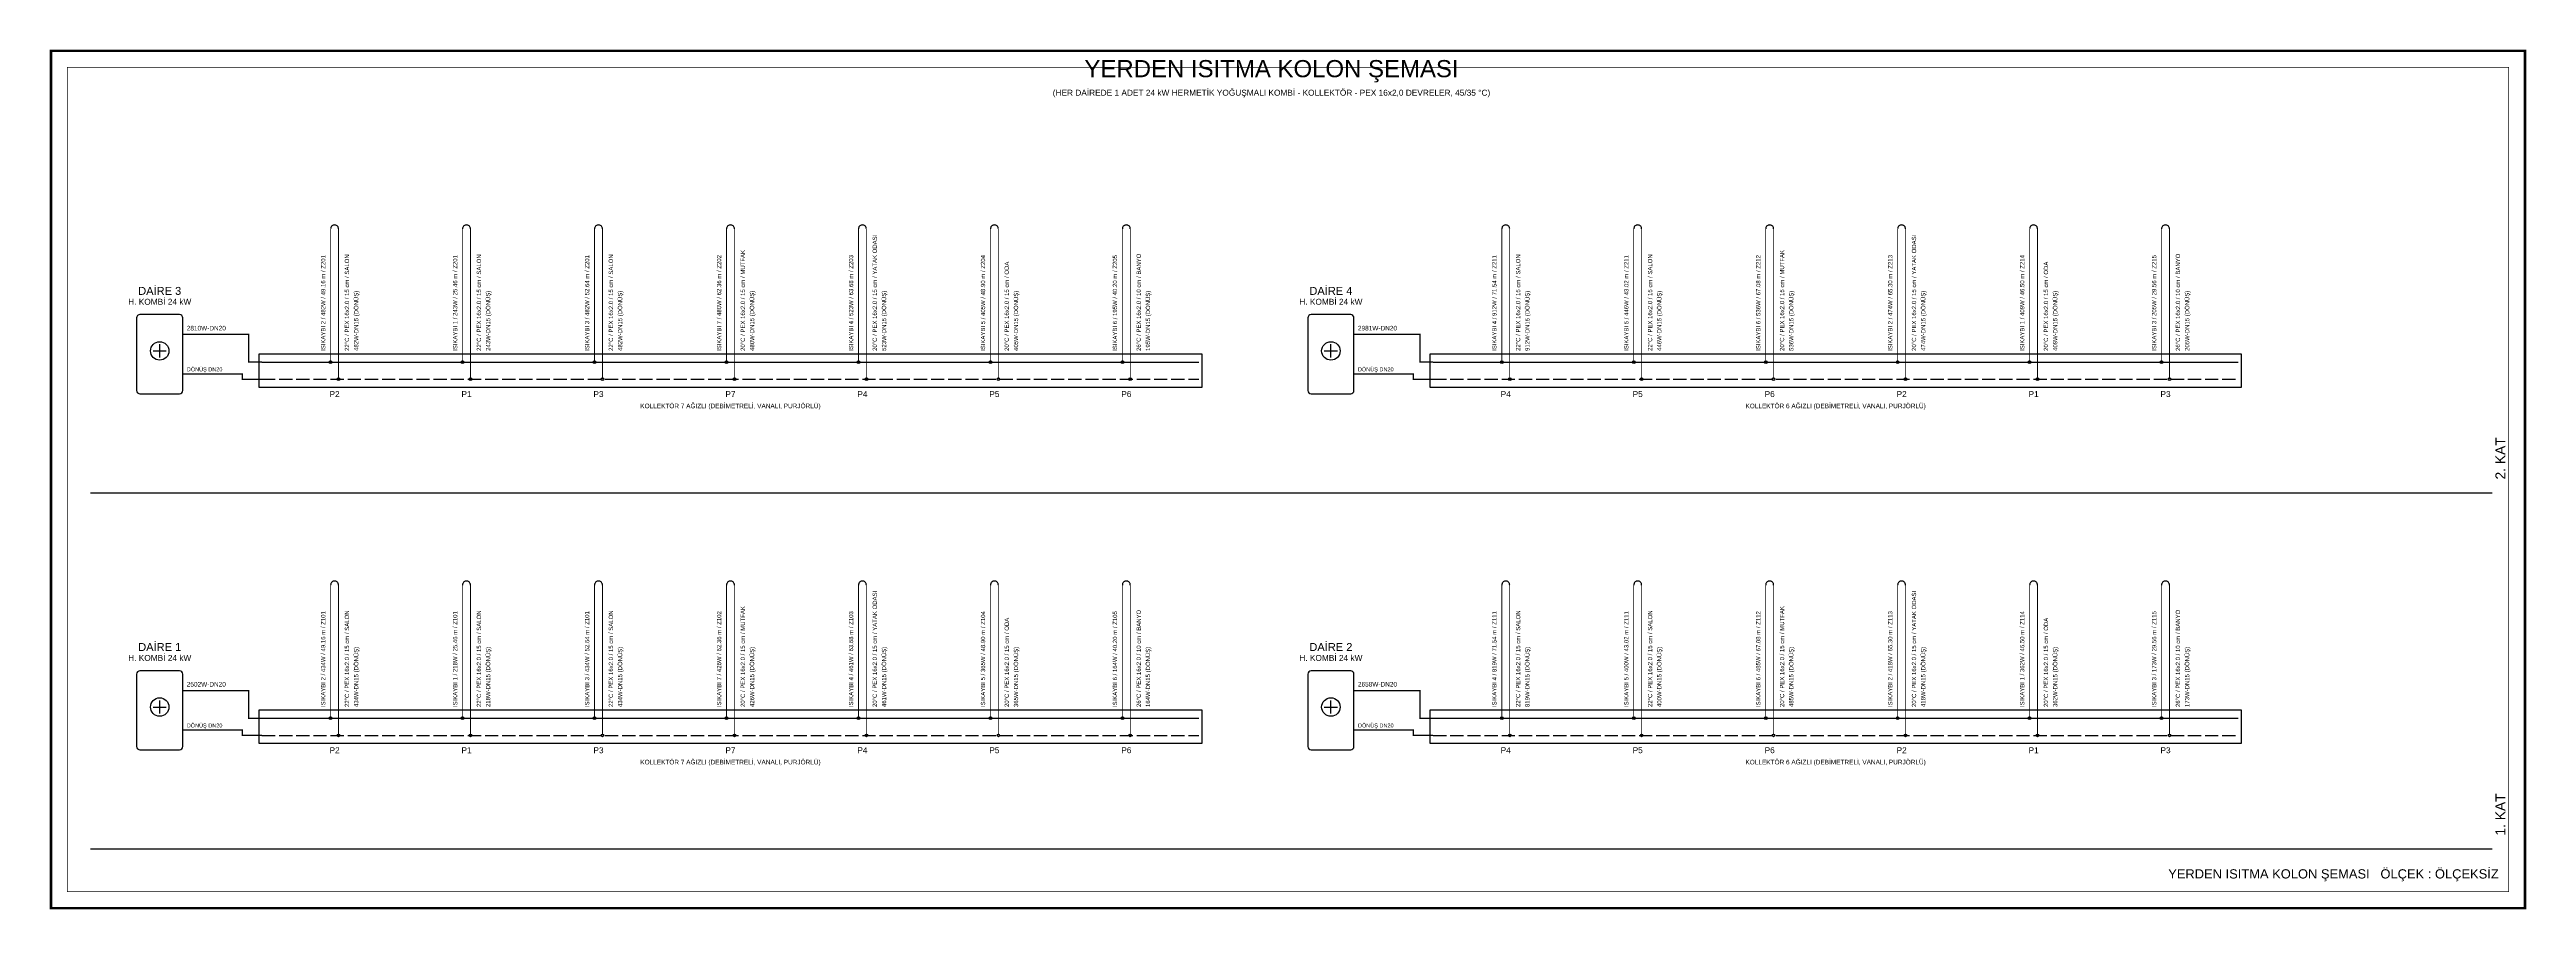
# Model space of a CAD drawing. Header units: centimetres. Extents: x -3952 to 22702, y 13298 to 16732.
# Drawn here: x 16998 to 20752, y 13298 to 14602 of the extents above; entities that cross this region are included whole.
import ezdxf
from ezdxf.enums import TextEntityAlignment as Align

# ---------------------------------------------------------------- set-up
doc = ezdxf.new("R2010")
doc.units = ezdxf.units.CM
doc.linetypes.add('ISITMA DONUS HATTI', pattern=[26, 20, -6])
for name, color, linetype in [('MTY-CIHAZ', 135, 'CONTINUOUS'), ('MTY-ISIKAYBIMAHAL', 2, 'CONTINUOUS'), ('MTY-ISITMA-DONUS-BORU', 30, 'ISITMA DONUS HATTI'), ('MTY-ISITMA-GIDIS-BORU', 10, 'CONTINUOUS'), ('MTY-KAT-ADI', 1, 'CONTINUOUS'), ('MTY-KOLLETOR', 7, 'CONTINUOUS'), ('MTY-PAFTA', 7, 'CONTINUOUS'), ('MTY-PEX-BORU', 1, 'CONTINUOUS'), ('MTY-SEMA', 8, 'CONTINUOUS'), ('MTY-YAZI', 7, 'CONTINUOUS'), ('STM-ISITMA-CAP', 41, 'CONTINUOUS')]:
    doc.layers.add(name, color=color, linetype=linetype)
doc.layers.add('ROTAS-PAFTA-SINIRI', color=8, linetype='Continuous', plot=False)
doc.styles.add('ROTAS', font='arial.ttf')

# ---------------------------------------------------------------- blocks, each defined once
blk = doc.blocks.new('ROTAS_PAFTA')
blk.add_lwpolyline([(0, 0), (1, 0), (1, 1), (0, 1)], close=True)

msp = doc.modelspace()

# ---------------------------------------------------------------- linework, layer by layer
at = {"layer": 'MTY-CIHAZ'}
for p, q in [((17165, 14135), (17165, 14155)), ((18940, 14135), (18940, 14155)), ((17155, 14145), (17175, 14145)), ((18930, 14145), (18950, 14145)), ((17155, 13605), (17175, 13605)), ((17165, 13595), (17165, 13615)), ((18930, 13605), (18950, 13605)), ((18940, 13595), (18940, 13615))]:
    msp.add_line(p, q, dxfattribs=at)
for points in [[(17195, 14080), (17196.9, 14080.4), (17198.5, 14081.5), (17199.6, 14083.1), (17200, 14085), (17200, 14195), (17199.6, 14196.9), (17198.5, 14198.5), (17196.9, 14199.6), (17195, 14200), (17135, 14200), (17133.1, 14199.6), (17131.5, 14198.5), (17130.4, 14196.9), (17130, 14195), (17130, 14085), (17130.4, 14083.1), (17131.5, 14081.5), (17133.1, 14080.4), (17135, 14080)], [(18970, 14080), (18971.9, 14080.4), (18973.5, 14081.5), (18974.6, 14083.1), (18975, 14085), (18975, 14195), (18974.6, 14196.9), (18973.5, 14198.5), (18971.9, 14199.6), (18970, 14200), (18910, 14200), (18908.1, 14199.6), (18906.5, 14198.5), (18905.4, 14196.9), (18905, 14195), (18905, 14085), (18905.4, 14083.1), (18906.5, 14081.5), (18908.1, 14080.4), (18910, 14080)], [(17195, 13540), (17196.9, 13540.4), (17198.5, 13541.5), (17199.6, 13543.1), (17200, 13545), (17200, 13655), (17199.6, 13656.9), (17198.5, 13658.5), (17196.9, 13659.6), (17195, 13660), (17135, 13660), (17133.1, 13659.6), (17131.5, 13658.5), (17130.4, 13656.9), (17130, 13655), (17130, 13545), (17130.4, 13543.1), (17131.5, 13541.5), (17133.1, 13540.4), (17135, 13540)], [(18970, 13540), (18971.9, 13540.4), (18973.5, 13541.5), (18974.6, 13543.1), (18975, 13545), (18975, 13655), (18974.6, 13656.9), (18973.5, 13658.5), (18971.9, 13659.6), (18970, 13660), (18910, 13660), (18908.1, 13659.6), (18906.5, 13658.5), (18905.4, 13656.9), (18905, 13655), (18905, 13545), (18905.4, 13543.1), (18906.5, 13541.5), (18908.1, 13540.4), (18910, 13540)]]:
    msp.add_lwpolyline(points, close=True, dxfattribs=at)
for centre in [(17165, 14145), (18940, 14145), (17165, 13605), (18940, 13605)]:
    msp.add_circle(centre, 14, dxfattribs=at)
at = {"layer": 'MTY-ISITMA-DONUS-BORU'}
for p, q in [((17320, 14102), (18740, 14102)), ((19095, 14102), (20315, 14102)), ((17320, 13562), (18740, 13562)), ((19095, 13562), (20315, 13562))]:
    msp.add_line(p, q, dxfattribs=at)
at = {"layer": 'MTY-ISITMA-DONUS-BORU', "const_width": 2}
for points in [[(17200, 14110), (17290, 14110), (17290, 14102), (17320, 14102)], [(18975, 14110), (19065, 14110), (19065, 14102), (19095, 14102)], [(17200, 13570), (17290, 13570), (17290, 13562), (17320, 13562)], [(18975, 13570), (19065, 13570), (19065, 13562), (19095, 13562)]]:
    msp.add_lwpolyline(points, dxfattribs=at)
at = {"layer": 'MTY-ISITMA-GIDIS-BORU'}
for p, q in [((17320, 14128), (18740, 14128)), ((19095, 14128), (20315, 14128)), ((17320, 13588), (18740, 13588)), ((19095, 13588), (20315, 13588))]:
    msp.add_line(p, q, dxfattribs=at)
at = {"layer": 'MTY-ISITMA-GIDIS-BORU', "const_width": 2}
for points in [[(17200, 14170), (17300, 14170), (17300, 14128), (17320, 14128)], [(18975, 14170), (19075, 14170), (19075, 14128), (19095, 14128)], [(17200, 13630), (17300, 13630), (17300, 13588), (17320, 13588)], [(18975, 13630), (19075, 13630), (19075, 13588), (19095, 13588)]]:
    msp.add_lwpolyline(points, dxfattribs=at)
at = {"layer": 'MTY-KOLLETOR'}
for points in [[(17315, 14090), (18745, 14090), (18745, 14140), (17315, 14140)], [(19090, 14090), (20320, 14090), (20320, 14140), (19090, 14140)], [(17315, 13550), (18745, 13550), (18745, 13600), (17315, 13600)], [(19090, 13550), (20320, 13550), (20320, 13600), (19090, 13600)]]:
    msp.add_lwpolyline(points, close=True, dxfattribs=at)
for centre in [(17424, 14128), (17624, 14128), (17824, 14128), (18024, 14128), (18224, 14128), (18424, 14128), (18624, 14128), (19199, 14128), (19399, 14128), (19599, 14128), (19799, 14128), (19999, 14128), (20199, 14128), (17436, 14102), (17636, 14102), (17836, 14102), (18036, 14102), (18236, 14102), (18436, 14102), (18636, 14102), (19211, 14102), (19411, 14102), (19611, 14102), (19811, 14102), (20011, 14102), (20211, 14102), (17424, 13588), (17624, 13588), (17824, 13588), (18024, 13588), (18224, 13588), (18424, 13588), (18624, 13588), (19199, 13588), (19399, 13588), (19599, 13588), (19799, 13588), (19999, 13588), (20199, 13588), (17436, 13562), (17636, 13562), (17836, 13562), (18036, 13562), (18236, 13562), (18436, 13562), (18636, 13562), (19211, 13562), (19411, 13562), (19611, 13562), (19811, 13562), (20011, 13562), (20211, 13562)]:
    msp.add_circle(centre, 2, dxfattribs=at)
at = {"layer": 'MTY-PAFTA'}
for points, const_width in [([(17000, 13300), (20750, 13300), (20750, 14600), (17000, 14600)], 4), ([(17025, 13325), (20725, 13325), (20725, 14575), (17025, 14575)], 1)]:
    msp.add_lwpolyline(points, close=True, dxfattribs=dict(at, const_width=const_width))
at = {"layer": 'MTY-PEX-BORU', "const_width": 1.2}
for points in [[(17424, 14128), (17424, 14330)], [(17436, 14102), (17436, 14330)], [(17624, 14128), (17624, 14330)], [(17636, 14102), (17636, 14330)], [(17824, 14128), (17824, 14330)], [(17836, 14102), (17836, 14330)], [(18024, 14128), (18024, 14330)], [(18036, 14102), (18036, 14330)], [(18224, 14128), (18224, 14330)], [(18236, 14102), (18236, 14330)], [(18424, 14128), (18424, 14330)], [(18436, 14102), (18436, 14330)], [(18624, 14128), (18624, 14330)], [(18636, 14102), (18636, 14330)], [(19199, 14128), (19199, 14330)], [(19211, 14102), (19211, 14330)], [(19399, 14128), (19399, 14330)], [(19411, 14102), (19411, 14330)], [(19599, 14128), (19599, 14330)], [(19611, 14102), (19611, 14330)], [(19799, 14128), (19799, 14330)], [(19811, 14102), (19811, 14330)], [(19999, 14128), (19999, 14330)], [(20011, 14102), (20011, 14330)], [(20199, 14128), (20199, 14330)], [(20211, 14102), (20211, 14330)], [(17424, 13588), (17424, 13790)], [(17436, 13562), (17436, 13790)], [(17624, 13588), (17624, 13790)], [(17636, 13562), (17636, 13790)], [(17824, 13588), (17824, 13790)], [(17836, 13562), (17836, 13790)], [(18024, 13588), (18024, 13790)], [(18036, 13562), (18036, 13790)], [(18224, 13588), (18224, 13790)], [(18236, 13562), (18236, 13790)], [(18424, 13588), (18424, 13790)], [(18436, 13562), (18436, 13790)], [(18624, 13588), (18624, 13790)], [(18636, 13562), (18636, 13790)], [(19199, 13588), (19199, 13790)], [(19211, 13562), (19211, 13790)], [(19399, 13588), (19399, 13790)], [(19411, 13562), (19411, 13790)], [(19599, 13588), (19599, 13790)], [(19611, 13562), (19611, 13790)], [(19799, 13588), (19799, 13790)], [(19811, 13562), (19811, 13790)], [(19999, 13588), (19999, 13790)], [(20011, 13562), (20011, 13790)], [(20199, 13588), (20199, 13790)], [(20211, 13562), (20211, 13790)]]:
    msp.add_lwpolyline(points, dxfattribs=at)
at = {"layer": 'MTY-PEX-BORU'}
for points in [[(17436, 14330), (17435.9, 14331), (17435.6, 14332.1), (17435.2, 14333), (17434.6, 14333.9), (17433.9, 14334.6), (17433, 14335.2), (17432.1, 14335.6), (17431, 14335.9), (17430, 14336), (17429, 14335.9), (17427.9, 14335.6), (17427, 14335.2), (17426.1, 14334.6), (17425.4, 14333.9), (17424.8, 14333), (17424.4, 14332.1), (17424.1, 14331), (17424, 14330)], [(17636, 14330), (17635.9, 14331), (17635.6, 14332.1), (17635.2, 14333), (17634.6, 14333.9), (17633.9, 14334.6), (17633, 14335.2), (17632.1, 14335.6), (17631, 14335.9), (17630, 14336), (17629, 14335.9), (17627.9, 14335.6), (17627, 14335.2), (17626.1, 14334.6), (17625.4, 14333.9), (17624.8, 14333), (17624.4, 14332.1), (17624.1, 14331), (17624, 14330)], [(17836, 14330), (17835.9, 14331), (17835.6, 14332.1), (17835.2, 14333), (17834.6, 14333.9), (17833.9, 14334.6), (17833, 14335.2), (17832.1, 14335.6), (17831, 14335.9), (17830, 14336), (17829, 14335.9), (17827.9, 14335.6), (17827, 14335.2), (17826.1, 14334.6), (17825.4, 14333.9), (17824.8, 14333), (17824.4, 14332.1), (17824.1, 14331), (17824, 14330)], [(18036, 14330), (18035.9, 14331), (18035.6, 14332.1), (18035.2, 14333), (18034.6, 14333.9), (18033.9, 14334.6), (18033, 14335.2), (18032.1, 14335.6), (18031, 14335.9), (18030, 14336), (18029, 14335.9), (18027.9, 14335.6), (18027, 14335.2), (18026.1, 14334.6), (18025.4, 14333.9), (18024.8, 14333), (18024.4, 14332.1), (18024.1, 14331), (18024, 14330)], [(18236, 14330), (18235.9, 14331), (18235.6, 14332.1), (18235.2, 14333), (18234.6, 14333.9), (18233.9, 14334.6), (18233, 14335.2), (18232.1, 14335.6), (18231, 14335.9), (18230, 14336), (18229, 14335.9), (18227.9, 14335.6), (18227, 14335.2), (18226.1, 14334.6), (18225.4, 14333.9), (18224.8, 14333), (18224.4, 14332.1), (18224.1, 14331), (18224, 14330)], [(18436, 14330), (18435.9, 14331), (18435.6, 14332.1), (18435.2, 14333), (18434.6, 14333.9), (18433.9, 14334.6), (18433, 14335.2), (18432.1, 14335.6), (18431, 14335.9), (18430, 14336), (18429, 14335.9), (18427.9, 14335.6), (18427, 14335.2), (18426.1, 14334.6), (18425.4, 14333.9), (18424.8, 14333), (18424.4, 14332.1), (18424.1, 14331), (18424, 14330)], [(18636, 14330), (18635.9, 14331), (18635.6, 14332.1), (18635.2, 14333), (18634.6, 14333.9), (18633.9, 14334.6), (18633, 14335.2), (18632.1, 14335.6), (18631, 14335.9), (18630, 14336), (18629, 14335.9), (18627.9, 14335.6), (18627, 14335.2), (18626.1, 14334.6), (18625.4, 14333.9), (18624.8, 14333), (18624.4, 14332.1), (18624.1, 14331), (18624, 14330)], [(19211, 14330), (19210.9, 14331), (19210.6, 14332.1), (19210.2, 14333), (19209.6, 14333.9), (19208.9, 14334.6), (19208, 14335.2), (19207.1, 14335.6), (19206, 14335.9), (19205, 14336), (19204, 14335.9), (19202.9, 14335.6), (19202, 14335.2), (19201.1, 14334.6), (19200.4, 14333.9), (19199.8, 14333), (19199.4, 14332.1), (19199.1, 14331), (19199, 14330)], [(19411, 14330), (19410.9, 14331), (19410.6, 14332.1), (19410.2, 14333), (19409.6, 14333.9), (19408.9, 14334.6), (19408, 14335.2), (19407.1, 14335.6), (19406, 14335.9), (19405, 14336), (19404, 14335.9), (19402.9, 14335.6), (19402, 14335.2), (19401.1, 14334.6), (19400.4, 14333.9), (19399.8, 14333), (19399.4, 14332.1), (19399.1, 14331), (19399, 14330)], [(19611, 14330), (19610.9, 14331), (19610.6, 14332.1), (19610.2, 14333), (19609.6, 14333.9), (19608.9, 14334.6), (19608, 14335.2), (19607.1, 14335.6), (19606, 14335.9), (19605, 14336), (19604, 14335.9), (19602.9, 14335.6), (19602, 14335.2), (19601.1, 14334.6), (19600.4, 14333.9), (19599.8, 14333), (19599.4, 14332.1), (19599.1, 14331), (19599, 14330)], [(19811, 14330), (19810.9, 14331), (19810.6, 14332.1), (19810.2, 14333), (19809.6, 14333.9), (19808.9, 14334.6), (19808, 14335.2), (19807.1, 14335.6), (19806, 14335.9), (19805, 14336), (19804, 14335.9), (19802.9, 14335.6), (19802, 14335.2), (19801.1, 14334.6), (19800.4, 14333.9), (19799.8, 14333), (19799.4, 14332.1), (19799.1, 14331), (19799, 14330)], [(20011, 14330), (20010.9, 14331), (20010.6, 14332.1), (20010.2, 14333), (20009.6, 14333.9), (20008.9, 14334.6), (20008, 14335.2), (20007.1, 14335.6), (20006, 14335.9), (20005, 14336), (20004, 14335.9), (20002.9, 14335.6), (20002, 14335.2), (20001.1, 14334.6), (20000.4, 14333.9), (19999.8, 14333), (19999.4, 14332.1), (19999.1, 14331), (19999, 14330)], [(20211, 14330), (20210.9, 14331), (20210.6, 14332.1), (20210.2, 14333), (20209.6, 14333.9), (20208.9, 14334.6), (20208, 14335.2), (20207.1, 14335.6), (20206, 14335.9), (20205, 14336), (20204, 14335.9), (20202.9, 14335.6), (20202, 14335.2), (20201.1, 14334.6), (20200.4, 14333.9), (20199.8, 14333), (20199.4, 14332.1), (20199.1, 14331), (20199, 14330)], [(17436, 13790), (17435.9, 13791), (17435.6, 13792.1), (17435.2, 13793), (17434.6, 13793.9), (17433.9, 13794.6), (17433, 13795.2), (17432.1, 13795.6), (17431, 13795.9), (17430, 13796), (17429, 13795.9), (17427.9, 13795.6), (17427, 13795.2), (17426.1, 13794.6), (17425.4, 13793.9), (17424.8, 13793), (17424.4, 13792.1), (17424.1, 13791), (17424, 13790)], [(17636, 13790), (17635.9, 13791), (17635.6, 13792.1), (17635.2, 13793), (17634.6, 13793.9), (17633.9, 13794.6), (17633, 13795.2), (17632.1, 13795.6), (17631, 13795.9), (17630, 13796), (17629, 13795.9), (17627.9, 13795.6), (17627, 13795.2), (17626.1, 13794.6), (17625.4, 13793.9), (17624.8, 13793), (17624.4, 13792.1), (17624.1, 13791), (17624, 13790)], [(17836, 13790), (17835.9, 13791), (17835.6, 13792.1), (17835.2, 13793), (17834.6, 13793.9), (17833.9, 13794.6), (17833, 13795.2), (17832.1, 13795.6), (17831, 13795.9), (17830, 13796), (17829, 13795.9), (17827.9, 13795.6), (17827, 13795.2), (17826.1, 13794.6), (17825.4, 13793.9), (17824.8, 13793), (17824.4, 13792.1), (17824.1, 13791), (17824, 13790)], [(18036, 13790), (18035.9, 13791), (18035.6, 13792.1), (18035.2, 13793), (18034.6, 13793.9), (18033.9, 13794.6), (18033, 13795.2), (18032.1, 13795.6), (18031, 13795.9), (18030, 13796), (18029, 13795.9), (18027.9, 13795.6), (18027, 13795.2), (18026.1, 13794.6), (18025.4, 13793.9), (18024.8, 13793), (18024.4, 13792.1), (18024.1, 13791), (18024, 13790)], [(18236, 13790), (18235.9, 13791), (18235.6, 13792.1), (18235.2, 13793), (18234.6, 13793.9), (18233.9, 13794.6), (18233, 13795.2), (18232.1, 13795.6), (18231, 13795.9), (18230, 13796), (18229, 13795.9), (18227.9, 13795.6), (18227, 13795.2), (18226.1, 13794.6), (18225.4, 13793.9), (18224.8, 13793), (18224.4, 13792.1), (18224.1, 13791), (18224, 13790)], [(18436, 13790), (18435.9, 13791), (18435.6, 13792.1), (18435.2, 13793), (18434.6, 13793.9), (18433.9, 13794.6), (18433, 13795.2), (18432.1, 13795.6), (18431, 13795.9), (18430, 13796), (18429, 13795.9), (18427.9, 13795.6), (18427, 13795.2), (18426.1, 13794.6), (18425.4, 13793.9), (18424.8, 13793), (18424.4, 13792.1), (18424.1, 13791), (18424, 13790)], [(18636, 13790), (18635.9, 13791), (18635.6, 13792.1), (18635.2, 13793), (18634.6, 13793.9), (18633.9, 13794.6), (18633, 13795.2), (18632.1, 13795.6), (18631, 13795.9), (18630, 13796), (18629, 13795.9), (18627.9, 13795.6), (18627, 13795.2), (18626.1, 13794.6), (18625.4, 13793.9), (18624.8, 13793), (18624.4, 13792.1), (18624.1, 13791), (18624, 13790)], [(19211, 13790), (19210.9, 13791), (19210.6, 13792.1), (19210.2, 13793), (19209.6, 13793.9), (19208.9, 13794.6), (19208, 13795.2), (19207.1, 13795.6), (19206, 13795.9), (19205, 13796), (19204, 13795.9), (19202.9, 13795.6), (19202, 13795.2), (19201.1, 13794.6), (19200.4, 13793.9), (19199.8, 13793), (19199.4, 13792.1), (19199.1, 13791), (19199, 13790)], [(19411, 13790), (19410.9, 13791), (19410.6, 13792.1), (19410.2, 13793), (19409.6, 13793.9), (19408.9, 13794.6), (19408, 13795.2), (19407.1, 13795.6), (19406, 13795.9), (19405, 13796), (19404, 13795.9), (19402.9, 13795.6), (19402, 13795.2), (19401.1, 13794.6), (19400.4, 13793.9), (19399.8, 13793), (19399.4, 13792.1), (19399.1, 13791), (19399, 13790)], [(19611, 13790), (19610.9, 13791), (19610.6, 13792.1), (19610.2, 13793), (19609.6, 13793.9), (19608.9, 13794.6), (19608, 13795.2), (19607.1, 13795.6), (19606, 13795.9), (19605, 13796), (19604, 13795.9), (19602.9, 13795.6), (19602, 13795.2), (19601.1, 13794.6), (19600.4, 13793.9), (19599.8, 13793), (19599.4, 13792.1), (19599.1, 13791), (19599, 13790)], [(19811, 13790), (19810.9, 13791), (19810.6, 13792.1), (19810.2, 13793), (19809.6, 13793.9), (19808.9, 13794.6), (19808, 13795.2), (19807.1, 13795.6), (19806, 13795.9), (19805, 13796), (19804, 13795.9), (19802.9, 13795.6), (19802, 13795.2), (19801.1, 13794.6), (19800.4, 13793.9), (19799.8, 13793), (19799.4, 13792.1), (19799.1, 13791), (19799, 13790)], [(20011, 13790), (20010.9, 13791), (20010.6, 13792.1), (20010.2, 13793), (20009.6, 13793.9), (20008.9, 13794.6), (20008, 13795.2), (20007.1, 13795.6), (20006, 13795.9), (20005, 13796), (20004, 13795.9), (20002.9, 13795.6), (20002, 13795.2), (20001.1, 13794.6), (20000.4, 13793.9), (19999.8, 13793), (19999.4, 13792.1), (19999.1, 13791), (19999, 13790)], [(20211, 13790), (20210.9, 13791), (20210.6, 13792.1), (20210.2, 13793), (20209.6, 13793.9), (20208.9, 13794.6), (20208, 13795.2), (20207.1, 13795.6), (20206, 13795.9), (20205, 13796), (20204, 13795.9), (20202.9, 13795.6), (20202, 13795.2), (20201.1, 13794.6), (20200.4, 13793.9), (20199.8, 13793), (20199.4, 13792.1), (20199.1, 13791), (20199, 13790)]]:
    msp.add_lwpolyline(points, dxfattribs=at)
at = {"layer": 'MTY-SEMA'}
for p, q in [((17060, 13930), (20700, 13930)), ((17060, 13390), (20700, 13390))]:
    msp.add_line(p, q, dxfattribs=at)

# ---------------------------------------------------------------- block references
at = {"layer": 'ROTAS-PAFTA-SINIRI', "xscale": 3750, "yscale": 1300}
msp.add_blockref('ROTAS_PAFTA', (17000, 13300), dxfattribs=at)

# ---------------------------------------------------------------- texts
at = {"layer": 'MTY-CIHAZ', "style": 'ROTAS'}
for p in [(17165, 14215), (18940, 14215), (17165, 13675), (18940, 13675)]:
    msp.add_text('H. KOMBİ 24 kW', height=9, dxfattribs=at).set_placement(p, align=Align.CENTER)
at = {"layer": 'MTY-ISIKAYBIMAHAL', "style": 'ROTAS'}
for s, p in [('ISIKAYBI 2 / 482W / 49.16 m / Z201', (17416, 14145)), ('ISIKAYBI 1 / 243W / 25.46 m / Z201', (17616, 14145)), ('ISIKAYBI 3 / 482W / 52.64 m / Z201', (17816, 14145)), ('ISIKAYBI 7 / 480W / 62.36 m / Z202', (18016, 14145)), ('ISIKAYBI 4 / 523W / 63.68 m / Z203', (18216, 14145)), ('ISIKAYBI 5 / 405W / 48.90 m / Z204', (18416, 14145)), ('ISIKAYBI 6 / 195W / 40.20 m / Z205', (18616, 14145)), ('ISIKAYBI 4 / 912W / 71.54 m / Z211', (19191, 14145)), ('ISIKAYBI 5 / 446W / 43.02 m / Z211', (19391, 14145)), ('ISIKAYBI 6 / 536W / 67.08 m / Z212', (19591, 14145)), ('ISIKAYBI 2 / 474W / 65.30 m / Z213', (19791, 14145)), ('ISIKAYBI 1 / 409W / 46.50 m / Z214', (19991, 14145)), ('ISIKAYBI 3 / 205W / 29.56 m / Z215', (20191, 14145)), ('ISIKAYBI 2 / 434W / 49.16 m / Z101', (17416, 13605)), ('ISIKAYBI 1 / 218W / 25.46 m / Z101', (17616, 13605)), ('ISIKAYBI 3 / 434W / 52.64 m / Z101', (17816, 13605)), ('ISIKAYBI 7 / 426W / 62.36 m / Z102', (18016, 13605)), ('ISIKAYBI 4 / 461W / 63.68 m / Z103', (18216, 13605)), ('ISIKAYBI 5 / 365W / 48.90 m / Z104', (18416, 13605)), ('ISIKAYBI 6 / 164W / 40.20 m / Z105', (18616, 13605)), ('ISIKAYBI 4 / 819W / 71.54 m / Z111', (19191, 13605)), ('ISIKAYBI 5 / 400W / 43.02 m / Z111', (19391, 13605)), ('ISIKAYBI 6 / 485W / 67.08 m / Z112', (19591, 13605)), ('ISIKAYBI 2 / 418W / 65.30 m / Z113', (19791, 13605)), ('ISIKAYBI 1 / 362W / 46.50 m / Z114', (19991, 13605)), ('ISIKAYBI 3 / 173W / 29.56 m / Z115', (20191, 13605))]:
    msp.add_text(s, height=6.5, rotation=90, dxfattribs=at).set_placement(p)
at = {"layer": 'MTY-KAT-ADI', "style": 'ROTAS'}
for s, p in [('2. KAT', (20720, 13950)), ('1. KAT', (20720, 13410))]:
    msp.add_text(s, height=15, rotation=90, dxfattribs=at).set_placement(p)
at = {"layer": 'MTY-KOLLETOR', "style": 'ROTAS'}
for s, height, p in [('P2', 9, (17430, 14075)), ('P1', 9, (17630, 14075)), ('P3', 9, (17830, 14075)), ('P7', 9, (18030, 14075)), ('P4', 9, (18230, 14075)), ('P5', 9, (18430, 14075)), ('P6', 9, (18630, 14075)), ('P4', 9, (19205, 14075)), ('P5', 9, (19405, 14075)), ('P6', 9, (19605, 14075)), ('P2', 9, (19805, 14075)), ('P1', 9, (20005, 14075)), ('P3', 9, (20205, 14075)), ('KOLLEKTÖR 7 AĞIZLI (DEBİMETRELİ, VANALI, PURJÖRLÜ)', 7, (18030, 14058)), ('KOLLEKTÖR 6 AĞIZLI (DEBİMETRELİ, VANALI, PURJÖRLÜ)', 7, (19705, 14058)), ('P2', 9, (17430, 13535)), ('P1', 9, (17630, 13535)), ('P3', 9, (17830, 13535)), ('KOLLEKTÖR 7 AĞIZLI (DEBİMETRELİ, VANALI, PURJÖRLÜ)', 7, (18030, 13518)), ('P7', 9, (18030, 13535)), ('P4', 9, (18230, 13535)), ('P5', 9, (18430, 13535)), ('P6', 9, (18630, 13535)), ('P4', 9, (19205, 13535)), ('P5', 9, (19405, 13535)), ('KOLLEKTÖR 6 AĞIZLI (DEBİMETRELİ, VANALI, PURJÖRLÜ)', 7, (19705, 13518)), ('P6', 9, (19605, 13535)), ('P2', 9, (19805, 13535)), ('P1', 9, (20005, 13535)), ('P3', 9, (20205, 13535))]:
    msp.add_text(s, height=height, dxfattribs=at).set_placement(p, align=Align.CENTER)
at = {"layer": 'MTY-PAFTA', "style": 'ROTAS'}
msp.add_text('YERDEN ISITMA KOLON ŞEMASI   ÖLÇEK : ÖLÇEKSİZ', height=14, dxfattribs=at).set_placement((20710, 13345), align=Align.RIGHT)
at = {"layer": 'MTY-YAZI', "style": 'ROTAS'}
for s, height, p in [('YERDEN ISITMA KOLON ŞEMASI', 26, (18850, 14560)), ('(HER DAİREDE 1 ADET 24 kW HERMETİK YOĞUŞMALI KOMBİ - KOLLEKTÖR - PEX 16x2,0 DEVRELER, 45/35 °C)', 9, (18850, 14532)), ('DAİRE 3', 12, (17165, 14230)), ('DAİRE 4', 12, (18940, 14230)), ('DAİRE 1', 12, (17165, 13690)), ('DAİRE 2', 12, (18940, 13690))]:
    msp.add_text(s, height=height, dxfattribs=at).set_placement(p, align=Align.CENTER)
at = {"layer": 'STM-ISITMA-CAP', "style": 'ROTAS'}
for s, p in [('20°C / PEX 16x2.0 / 15 cm / YATAK ODASI', (18252, 14145)), ('20°C / PEX 16x2.0 / 15 cm / YATAK ODASI', (19827, 14145)), ('22°C / PEX 16x2.0 / 15 cm / SALON', (17452, 14145)), ('22°C / PEX 16x2.0 / 15 cm / SALON', (17652, 14145)), ('22°C / PEX 16x2.0 / 15 cm / SALON', (17852, 14145)), ('20°C / PEX 16x2.0 / 15 cm / MUTFAK', (18052, 14145)), ('20°C / PEX 16x2.0 / 15 cm / ODA', (18452, 14145)), ('26°C / PEX 16x2.0 / 10 cm / BANYO', (18652, 14145)), ('22°C / PEX 16x2.0 / 15 cm / SALON', (19227, 14145)), ('22°C / PEX 16x2.0 / 15 cm / SALON', (19427, 14145)), ('20°C / PEX 16x2.0 / 15 cm / MUTFAK', (19627, 14145)), ('20°C / PEX 16x2.0 / 15 cm / ODA', (20027, 14145)), ('26°C / PEX 16x2.0 / 10 cm / BANYO', (20227, 14145)), ('482W-DN15 (DÖNÜŞ)', (17466, 14145)), ('243W-DN15 (DÖNÜŞ)', (17666, 14145)), ('482W-DN15 (DÖNÜŞ)', (17866, 14145)), ('480W-DN15 (DÖNÜŞ)', (18066, 14145)), ('523W-DN15 (DÖNÜŞ)', (18266, 14145)), ('405W-DN15 (DÖNÜŞ)', (18466, 14145)), ('195W-DN15 (DÖNÜŞ)', (18666, 14145)), ('912W-DN15 (DÖNÜŞ)', (19241, 14145)), ('446W-DN15 (DÖNÜŞ)', (19441, 14145)), ('536W-DN15 (DÖNÜŞ)', (19641, 14145)), ('474W-DN15 (DÖNÜŞ)', (19841, 14145)), ('409W-DN15 (DÖNÜŞ)', (20041, 14145)), ('205W-DN15 (DÖNÜŞ)', (20241, 14145)), ('20°C / PEX 16x2.0 / 15 cm / YATAK ODASI', (18252, 13605)), ('20°C / PEX 16x2.0 / 15 cm / YATAK ODASI', (19827, 13605)), ('22°C / PEX 16x2.0 / 15 cm / SALON', (17452, 13605)), ('22°C / PEX 16x2.0 / 15 cm / SALON', (17652, 13605)), ('22°C / PEX 16x2.0 / 15 cm / SALON', (17852, 13605)), ('20°C / PEX 16x2.0 / 15 cm / MUTFAK', (18052, 13605)), ('20°C / PEX 16x2.0 / 15 cm / ODA', (18452, 13605)), ('26°C / PEX 16x2.0 / 10 cm / BANYO', (18652, 13605)), ('22°C / PEX 16x2.0 / 15 cm / SALON', (19227, 13605)), ('22°C / PEX 16x2.0 / 15 cm / SALON', (19427, 13605)), ('20°C / PEX 16x2.0 / 15 cm / MUTFAK', (19627, 13605)), ('20°C / PEX 16x2.0 / 15 cm / ODA', (20027, 13605)), ('26°C / PEX 16x2.0 / 10 cm / BANYO', (20227, 13605)), ('434W-DN15 (DÖNÜŞ)', (17466, 13605)), ('218W-DN15 (DÖNÜŞ)', (17666, 13605)), ('434W-DN15 (DÖNÜŞ)', (17866, 13605)), ('426W-DN15 (DÖNÜŞ)', (18066, 13605)), ('461W-DN15 (DÖNÜŞ)', (18266, 13605)), ('365W-DN15 (DÖNÜŞ)', (18466, 13605)), ('164W-DN15 (DÖNÜŞ)', (18666, 13605)), ('819W-DN15 (DÖNÜŞ)', (19241, 13605)), ('400W-DN15 (DÖNÜŞ)', (19441, 13605)), ('485W-DN15 (DÖNÜŞ)', (19641, 13605)), ('418W-DN15 (DÖNÜŞ)', (19841, 13605)), ('362W-DN15 (DÖNÜŞ)', (20041, 13605)), ('173W-DN15 (DÖNÜŞ)', (20241, 13605))]:
    msp.add_text(s, height=6.5, rotation=90, dxfattribs=at).set_placement(p)
for s, height, p in [('2810W-DN20', 7, (17206, 14176)), ('2981W-DN20', 7, (18981, 14176)), ('DÖNÜŞ DN20', 6, (17206, 14114)), ('DÖNÜŞ DN20', 6, (18981, 14114)), ('2502W-DN20', 7, (17206, 13636)), ('2658W-DN20', 7, (18981, 13636)), ('DÖNÜŞ DN20', 6, (17206, 13574)), ('DÖNÜŞ DN20', 6, (18981, 13574))]:
    msp.add_text(s, height=height, dxfattribs=at).set_placement(p)

doc.saveas('drawing.dxf')
